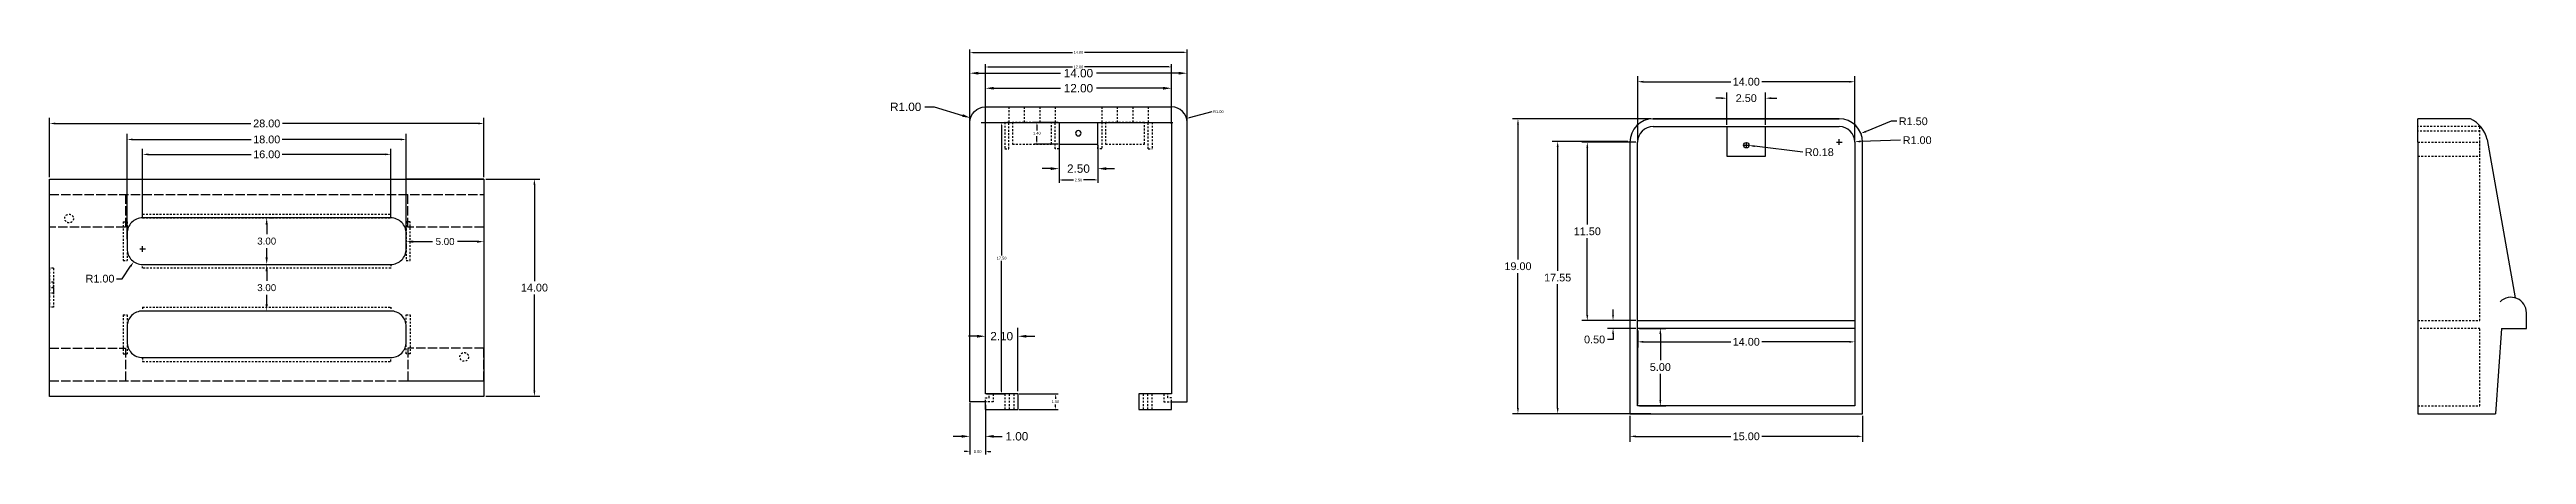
# Model space of a CAD drawing. Header units: centimetres. Extents: x 10 to 640, y 5 to 41.
# Drawn here: x 10 to 169.7, y 6.2 to 32.3 of the extents above; entities that cross this region are included whole.
import ezdxf

# ---------------------------------------------------------------- set-up
doc = ezdxf.new("R2010")
doc.units = ezdxf.units.CM
doc.header["$MEASUREMENT"] = 0
doc.linetypes.add('ACAD_ISO02W100', pattern=[15, 12, -3])
for name, color, linetype in [('CapacFrontala', 102, 'Continuous'), ('CapacLateral', 50, 'Continuous'), ('LiniiAjutatoare', 212, 'Continuous'), ('MarimiSuprafata', 130, 'Continuous'), ('VedereDeSusCarcasa', 240, 'Continuous'), ('VedereLateralaCarcasa', 170, 'Continuous')]:
    doc.layers.add(name, color=color, linetype=linetype)
doc.styles.get("Standard").update_dxf_attribs({"font": 'arial.ttf'})
doc.dimstyles.new('Annotative', dxfattribs={"dimscale": 2, "dimtxt": 0.18, "dimasz": 0.18, "dimexe": 0.18, "dimexo": 0.0625, "dimgap": 0.09, "dimtad": 0, "dimtih": 1, "dimtoh": 1, "dimzin": 0, "dimdsep": 46, "dimtxsty": 'Standard', "dimcen": 0.09, "dimadec": 0, "dimazin": 0, "dimtfac": 1, "dimtofl": 0, "dimtmove": 0, "dimatfit": 3, "dimfxl": 1, "dimtolj": 1, "dimtzin": 0, "dimarcsym": 0})
doc.dimstyles.get("Standard").update_dxf_attribs({"dimscale": 2, "dimtxt": 0.25, "dimasz": 0.18, "dimexe": 0.18, "dimexo": 0.0625, "dimgap": 0.09, "dimtad": 0, "dimtih": 1, "dimtoh": 1, "dimzin": 0, "dimdsep": 46, "dimtxsty": 'Standard', "dimcen": 0.09, "dimadec": 0, "dimazin": 0, "dimtfac": 1, "dimtofl": 0, "dimtmove": 0, "dimatfit": 3, "dimfxl": 1, "dimtolj": 1, "dimtzin": 0, "dimarcsym": 0})

msp = doc.modelspace()

# ---------------------------------------------------------------- blocks, each defined once
blk = doc.blocks.new('*D4')
at = {"layer": 'Defpoints', "color": 0, "linetype": 'ByBlock', "ltscale": 0.01, "transparency": 16777216}
for p in [(37.97, 27.51), (9.97, 23.93), (37.97, 23.93)]:
    blk.add_point(p, dxfattribs=at)
at = {"layer": 'MarimiSuprafata', "color": 0, "linetype": 'ByBlock', "lineweight": -2, "ltscale": 0.01, "transparency": 16777216}
for p, q in [((9.97, 24.05), (9.97, 27.87)), ((10.33, 27.51), (22.94, 27.51)), ((37.61, 27.51), (24.99, 27.51)), ((37.97, 24.05), (37.97, 27.87))]:
    blk.add_line(p, q, dxfattribs=at)
at = {"layer": 'MarimiSuprafata', "color": 0, "linetype": 'ByBlock', "ltscale": 0.01, "transparency": 16777216}
for points in [[(10.33, 27.57), (10.33, 27.45), (9.97, 27.51)], [(37.61, 27.57), (37.61, 27.45), (37.97, 27.51)]]:
    blk.add_solid(points, dxfattribs=at)
at = {"layer": 'MarimiSuprafata', "color": 0, "linetype": 'ByBlock', "ltscale": 0.01, "transparency": 16777216, "insert": (23.97, 27.51), "char_height": 0.5, "attachment_point": 5}
blk.add_mtext('\\A1;28.00', dxfattribs=at)
blk = doc.blocks.new('*D5')
at = {"layer": 'Defpoints', "color": 0, "linetype": 'ByBlock', "ltscale": 0.01, "transparency": 16777216}
for p in [(32.97, 26.48), (14.97, 19.93), (32.97, 19.93)]:
    blk.add_point(p, dxfattribs=at)
at = {"layer": 'MarimiSuprafata', "color": 0, "linetype": 'ByBlock', "lineweight": -2, "ltscale": 0.01, "transparency": 16777216}
for p, q in [((14.97, 20.05), (14.97, 26.84)), ((15.33, 26.48), (22.97, 26.48)), ((32.61, 26.48), (24.97, 26.48)), ((32.97, 20.05), (32.97, 26.84))]:
    blk.add_line(p, q, dxfattribs=at)
at = {"layer": 'MarimiSuprafata', "color": 0, "linetype": 'ByBlock', "ltscale": 0.01, "transparency": 16777216}
for points in [[(15.33, 26.54), (15.33, 26.42), (14.97, 26.48)], [(32.61, 26.54), (32.61, 26.42), (32.97, 26.48)]]:
    blk.add_solid(points, dxfattribs=at)
at = {"layer": 'MarimiSuprafata', "color": 0, "linetype": 'ByBlock', "ltscale": 0.01, "transparency": 16777216, "insert": (23.97, 26.48), "char_height": 0.5, "attachment_point": 5}
blk.add_mtext('\\A1;18.00', dxfattribs=at)
blk = doc.blocks.new('*D6')
at = {"layer": 'Defpoints', "color": 0, "linetype": 'ByBlock', "ltscale": 0.01, "transparency": 16777216}
for p in [(31.97, 25.52), (15.97, 21.43), (31.97, 21.43)]:
    blk.add_point(p, dxfattribs=at)
at = {"layer": 'MarimiSuprafata', "color": 0, "linetype": 'ByBlock', "lineweight": -2, "ltscale": 0.01, "transparency": 16777216}
for p, q in [((15.97, 21.55), (15.97, 25.88)), ((31.97, 21.55), (31.97, 25.88)), ((16.33, 25.52), (22.97, 25.52)), ((31.61, 25.52), (24.97, 25.52))]:
    blk.add_line(p, q, dxfattribs=at)
at = {"layer": 'MarimiSuprafata', "color": 0, "linetype": 'ByBlock', "ltscale": 0.01, "transparency": 16777216}
for points in [[(16.33, 25.58), (16.33, 25.46), (15.97, 25.52)], [(31.61, 25.58), (31.61, 25.46), (31.97, 25.52)]]:
    blk.add_solid(points, dxfattribs=at)
at = {"layer": 'MarimiSuprafata', "color": 0, "linetype": 'ByBlock', "ltscale": 0.01, "transparency": 16777216, "insert": (23.97, 25.52), "char_height": 0.5, "attachment_point": 5}
blk.add_mtext('\\A1;16.00', dxfattribs=at)
blk = doc.blocks.new('*D7')
at = {"layer": 'Defpoints', "color": 0, "linetype": 'ByBlock', "ltscale": 0.01, "transparency": 16777216}
for p in [(37.97, 23.93), (37.97, 9.93), (41.23, 9.93)]:
    blk.add_point(p, dxfattribs=at)
at = {"layer": 'MarimiSuprafata', "color": 0, "linetype": 'ByBlock', "lineweight": -2, "ltscale": 0.01, "transparency": 16777216}
for p, q in [((38.09, 23.93), (41.59, 23.93)), ((41.23, 23.57), (41.23, 17.36)), ((41.23, 10.29), (41.23, 16.49)), ((38.09, 9.93), (41.59, 9.93))]:
    blk.add_line(p, q, dxfattribs=at)
at = {"layer": 'MarimiSuprafata', "color": 0, "linetype": 'ByBlock', "ltscale": 0.01, "transparency": 16777216}
for points in [[(41.17, 23.57), (41.29, 23.57), (41.23, 23.93)], [(41.17, 10.29), (41.29, 10.29), (41.23, 9.93)]]:
    blk.add_solid(points, dxfattribs=at)
at = {"layer": 'MarimiSuprafata', "color": 0, "linetype": 'ByBlock', "ltscale": 0.01, "transparency": 16777216, "insert": (41.23, 16.93), "char_height": 0.5, "attachment_point": 5}
blk.add_mtext('\\A1;14.00', dxfattribs=at)
blk = doc.blocks.new('*D8')
at = {"layer": 'Defpoints', "color": 0, "linetype": 'ByBlock', "ltscale": 0.01, "transparency": 16777216}
for p in [(15.97, 19.43), (15.4, 18.6)]:
    blk.add_point(p, dxfattribs=at)
at = {"layer": 'MarimiSuprafata', "color": 0, "linetype": 'ByBlock', "lineweight": -2, "ltscale": 0.01, "transparency": 16777216}
for p, q in [((15.79, 19.43), (16.15, 19.43)), ((15.97, 19.25), (15.97, 19.61)), ((14.65, 17.51), (15.19, 18.31)), ((14.29, 17.51), (14.65, 17.51))]:
    blk.add_line(p, q, dxfattribs=at)
at = {"layer": 'MarimiSuprafata', "color": 0, "linetype": 'ByBlock', "ltscale": 0.01, "transparency": 16777216}
blk.add_solid([(15.14, 18.34), (15.24, 18.27), (15.4, 18.6)], dxfattribs=at)
at = {"layer": 'MarimiSuprafata', "color": 0, "linetype": 'ByBlock', "ltscale": 0.01, "transparency": 16777216, "insert": (13.22, 17.51), "char_height": 0.5, "attachment_point": 5}
blk.add_mtext('\\A1;R1.00', dxfattribs=at)
blk = doc.blocks.new('*D23')
at = {"layer": 'Defpoints', "color": 0, "linetype": 'ByBlock', "ltscale": 0.01, "transparency": 16777216}
for p in [(23.97, 21.43), (23.97, 18.43), (23.97, 18.43)]:
    blk.add_point(p, dxfattribs=at)
at = {"layer": 'MarimiSuprafata', "color": 0, "linetype": 'ByBlock', "lineweight": -2, "ltscale": 0.01, "transparency": 16777216}
for p, q in [((23.97, 20.98), (23.97, 20.38)), ((24.12, 21.43), (24.42, 21.43)), ((23.97, 18.88), (23.97, 19.47)), ((24.12, 18.43), (24.42, 18.43))]:
    blk.add_line(p, q, dxfattribs=at)
at = {"layer": 'MarimiSuprafata', "color": 0, "linetype": 'ByBlock', "ltscale": 0.01, "transparency": 16777216}
for points in [[(23.89, 20.98), (24.04, 20.98), (23.97, 21.43)], [(23.89, 18.88), (24.04, 18.88), (23.97, 18.43)]]:
    blk.add_solid(points, dxfattribs=at)
at = {"layer": 'MarimiSuprafata', "color": 0, "linetype": 'ByBlock', "ltscale": 0.01, "transparency": 16777216, "insert": (23.97, 19.93), "char_height": 0.45, "attachment_point": 5}
blk.add_mtext('\\A1;3.00', dxfattribs=at)
blk = doc.blocks.new('*D24')
at = {"layer": 'Defpoints', "color": 0, "linetype": 'ByBlock', "ltscale": 0.01, "transparency": 16777216}
for p in [(23.97, 18.43), (23.97, 15.43), (23.97, 15.43)]:
    blk.add_point(p, dxfattribs=at)
at = {"layer": 'MarimiSuprafata', "color": 0, "linetype": 'ByBlock', "lineweight": -2, "ltscale": 0.01, "transparency": 16777216}
for p, q in [((23.97, 17.98), (23.97, 17.38)), ((24.12, 18.43), (24.42, 18.43)), ((23.97, 15.88), (23.97, 16.47)), ((24.12, 15.43), (24.42, 15.43))]:
    blk.add_line(p, q, dxfattribs=at)
at = {"layer": 'MarimiSuprafata', "color": 0, "linetype": 'ByBlock', "ltscale": 0.01, "transparency": 16777216}
for points in [[(23.89, 17.98), (24.04, 17.98), (23.97, 18.43)], [(23.89, 15.88), (24.04, 15.88), (23.97, 15.43)]]:
    blk.add_solid(points, dxfattribs=at)
at = {"layer": 'MarimiSuprafata', "color": 0, "linetype": 'ByBlock', "ltscale": 0.01, "transparency": 16777216, "insert": (23.97, 16.93), "char_height": 0.45, "attachment_point": 5}
blk.add_mtext('\\A1;3.00', dxfattribs=at)
blk = doc.blocks.new('*D25')
at = {"layer": 'Defpoints', "color": 0, "linetype": 'ByBlock', "ltscale": 0.01, "transparency": 16777216}
for p in [(32.97, 19.93), (37.97, 19.93), (37.97, 19.9)]:
    blk.add_point(p, dxfattribs=at)
at = {"layer": 'MarimiSuprafata', "color": 0, "linetype": 'ByBlock', "lineweight": -2, "ltscale": 0.01, "transparency": 16777216}
for p, q in [((32.97, 19.77), (32.97, 19.45)), ((33.42, 19.9), (34.66, 19.9)), ((37.52, 19.9), (36.27, 19.9)), ((37.97, 19.77), (37.97, 19.45))]:
    blk.add_line(p, q, dxfattribs=at)
at = {"layer": 'MarimiSuprafata', "color": 0, "linetype": 'ByBlock', "ltscale": 0.01, "transparency": 16777216}
for points in [[(33.42, 19.97), (33.42, 19.82), (32.97, 19.9)], [(37.52, 19.97), (37.52, 19.82), (37.97, 19.9)]]:
    blk.add_solid(points, dxfattribs=at)
at = {"layer": 'MarimiSuprafata', "color": 0, "linetype": 'ByBlock', "ltscale": 0.01, "transparency": 16777216, "insert": (35.47, 19.9), "char_height": 0.45, "attachment_point": 5}
blk.add_mtext('\\A1;5.00', dxfattribs=at)
blk = doc.blocks.new('*D26')
at = {"layer": 'Defpoints', "color": 0, "linetype": 'ByBlock', "ltscale": 0.01, "transparency": 16777216}
for p in [(82.31, 29.78), (70.31, 27.58), (82.31, 27.58)]:
    blk.add_point(p, dxfattribs=at)
at = {"layer": 'MarimiSuprafata', "color": 0, "linetype": 'ByBlock', "lineweight": -2, "ltscale": 0.01, "transparency": 16777216}
for p, q in [((70.31, 27.77), (70.31, 30.32)), ((70.85, 29.78), (75.16, 29.78)), ((81.77, 29.78), (77.47, 29.78)), ((82.31, 27.77), (82.31, 30.32))]:
    blk.add_line(p, q, dxfattribs=at)
at = {"layer": 'MarimiSuprafata', "color": 0, "linetype": 'ByBlock', "ltscale": 0.01, "transparency": 16777216}
for points in [[(70.85, 29.87), (70.85, 29.69), (70.31, 29.78)], [(81.77, 29.87), (81.77, 29.69), (82.31, 29.78)]]:
    blk.add_solid(points, dxfattribs=at)
at = {"layer": 'MarimiSuprafata', "color": 0, "linetype": 'ByBlock', "ltscale": 0.01, "transparency": 16777216, "insert": (76.31, 29.78), "char_height": 0.54, "attachment_point": 5}
blk.add_mtext('\\A1;12.00', dxfattribs=at)
blk = doc.blocks.new('*D27')
at = {"layer": 'Defpoints', "color": 0, "linetype": 'ByBlock', "ltscale": 0.01, "transparency": 16777216}
for p in [(83.31, 30.75), (69.31, 27.58), (83.31, 27.58)]:
    blk.add_point(p, dxfattribs=at)
at = {"layer": 'MarimiSuprafata', "color": 0, "linetype": 'ByBlock', "lineweight": -2, "ltscale": 0.01, "transparency": 16777216}
for p, q in [((69.31, 27.77), (69.31, 31.29)), ((69.85, 30.75), (75.16, 30.75)), ((82.77, 30.75), (77.47, 30.75)), ((83.31, 27.77), (83.31, 31.29))]:
    blk.add_line(p, q, dxfattribs=at)
at = {"layer": 'MarimiSuprafata', "color": 0, "linetype": 'ByBlock', "ltscale": 0.01, "transparency": 16777216}
for points in [[(69.85, 30.84), (69.85, 30.66), (69.31, 30.75)], [(82.77, 30.84), (82.77, 30.66), (83.31, 30.75)]]:
    blk.add_solid(points, dxfattribs=at)
at = {"layer": 'MarimiSuprafata', "color": 0, "linetype": 'ByBlock', "ltscale": 0.01, "transparency": 16777216, "insert": (76.31, 30.75), "char_height": 0.54, "attachment_point": 5}
blk.add_mtext('\\A1;14.00', dxfattribs=at)
blk = doc.blocks.new('*D28')
at = {"layer": 'Defpoints', "color": 0, "linetype": 'ByBlock', "ltscale": 0.01, "transparency": 16777216}
for p in [(75.06, 26.18), (77.56, 26.18), (77.56, 24.6)]:
    blk.add_point(p, dxfattribs=at)
at = {"layer": 'MarimiSuprafata', "color": 0, "linetype": 'ByBlock', "lineweight": -2, "ltscale": 0.01, "transparency": 16777216}
for p, q in [((75.06, 25.99), (75.06, 24.06)), ((77.56, 25.99), (77.56, 24.06)), ((74.52, 24.6), (73.98, 24.6)), ((78.1, 24.6), (78.64, 24.6))]:
    blk.add_line(p, q, dxfattribs=at)
at = {"layer": 'MarimiSuprafata', "color": 0, "linetype": 'ByBlock', "ltscale": 0.01, "transparency": 16777216}
for points in [[(74.52, 24.69), (74.52, 24.51), (75.06, 24.6)], [(78.1, 24.69), (78.1, 24.51), (77.56, 24.6)]]:
    blk.add_solid(points, dxfattribs=at)
at = {"layer": 'MarimiSuprafata', "color": 0, "linetype": 'ByBlock', "ltscale": 0.01, "transparency": 16777216, "insert": (76.31, 24.6), "char_height": 0.54, "attachment_point": 5}
blk.add_mtext('\\A1;2.50', dxfattribs=at)
blk = doc.blocks.new('*D30')
at = {"layer": 'Defpoints', "color": 0, "linetype": 'ByBlock', "ltscale": 0.01, "transparency": 16777216}
for p in [(72.41, 13.8), (70.31, 10.08), (72.41, 10.08)]:
    blk.add_point(p, dxfattribs=at)
at = {"layer": 'MarimiSuprafata', "color": 0, "linetype": 'ByBlock', "lineweight": -2, "ltscale": 0.01, "transparency": 16777216}
for p, q in [((69.77, 13.8), (69.23, 13.8)), ((70.31, 10.27), (70.31, 14.34)), ((72.41, 10.27), (72.41, 14.34)), ((72.95, 13.8), (73.49, 13.8))]:
    blk.add_line(p, q, dxfattribs=at)
at = {"layer": 'MarimiSuprafata', "color": 0, "linetype": 'ByBlock', "ltscale": 0.01, "transparency": 16777216}
for points in [[(69.77, 13.89), (69.77, 13.71), (70.31, 13.8)], [(72.95, 13.89), (72.95, 13.71), (72.41, 13.8)]]:
    blk.add_solid(points, dxfattribs=at)
at = {"layer": 'MarimiSuprafata', "color": 0, "linetype": 'ByBlock', "ltscale": 0.01, "transparency": 16777216, "insert": (71.36, 13.8), "char_height": 0.54, "attachment_point": 5}
blk.add_mtext('\\A1;2.10', dxfattribs=at)
blk = doc.blocks.new('*D31')
at = {"layer": 'Defpoints', "color": 0, "linetype": 'ByBlock', "ltscale": 0.01, "transparency": 16777216}
for p in [(69.36, 27.87), (70.31, 27.58)]:
    blk.add_point(p, dxfattribs=at)
at = {"layer": 'MarimiSuprafata', "color": 0, "linetype": 'ByBlock', "lineweight": -2, "ltscale": 0.01, "transparency": 16777216}
for p, q in [((66.4, 28.58), (67, 28.58)), ((67, 28.58), (68.84, 28.03)), ((70.04, 27.58), (70.58, 27.58)), ((70.31, 27.31), (70.31, 27.85))]:
    blk.add_line(p, q, dxfattribs=at)
at = {"layer": 'MarimiSuprafata', "color": 0, "linetype": 'ByBlock', "ltscale": 0.01, "transparency": 16777216}
blk.add_solid([(68.86, 28.11), (68.81, 27.94), (69.36, 27.87)], dxfattribs=at)
at = {"layer": 'MarimiSuprafata', "color": 0, "linetype": 'ByBlock', "ltscale": 0.01, "transparency": 16777216, "insert": (65.17, 28.58), "char_height": 0.54, "attachment_point": 5}
blk.add_mtext('\\A1;R1.00', dxfattribs=at)
blk = doc.blocks.new('*D32')
at = {"layer": 'Defpoints', "color": 0, "linetype": 'ByBlock', "ltscale": 0.01, "transparency": 16777216}
for p in [(69.31, 9.58), (70.31, 9.58), (70.31, 7.35)]:
    blk.add_point(p, dxfattribs=at)
at = {"layer": 'MarimiSuprafata', "color": 0, "linetype": 'ByBlock', "lineweight": -2, "ltscale": 0.01, "transparency": 16777216}
for p, q in [((69.31, 9.39), (69.31, 6.81)), ((70.31, 9.39), (70.31, 6.81)), ((68.77, 7.35), (68.23, 7.35)), ((70.85, 7.35), (71.39, 7.35))]:
    blk.add_line(p, q, dxfattribs=at)
at = {"layer": 'MarimiSuprafata', "color": 0, "linetype": 'ByBlock', "ltscale": 0.01, "transparency": 16777216}
for points in [[(68.77, 7.44), (68.77, 7.26), (69.31, 7.35)], [(70.85, 7.44), (70.85, 7.26), (70.31, 7.35)]]:
    blk.add_solid(points, dxfattribs=at)
at = {"layer": 'MarimiSuprafata', "color": 0, "linetype": 'ByBlock', "ltscale": 0.01, "transparency": 16777216, "insert": (72.34, 7.35), "char_height": 0.54, "attachment_point": 5}
blk.add_mtext('\\A1;1.00', dxfattribs=at)
blk = doc.blocks.new('*D34')
at = {"layer": 'Defpoints', "color": 0, "linetype": 'ByBlock', "ltscale": 0.01, "transparency": 16777216}
for p in [(82.31, 31.15), (70.31, 27.58), (82.31, 27.58)]:
    blk.add_point(p, dxfattribs=at)
at = {"layer": 'MarimiSuprafata', "color": 0, "linetype": 'ByBlock', "lineweight": -2, "ltscale": 0.01, "transparency": 16777216}
for p, q in [((70.31, 27.64), (70.31, 31.33)), ((70.49, 31.15), (75.93, 31.15)), ((82.13, 31.15), (76.7, 31.15)), ((82.31, 27.64), (82.31, 31.33))]:
    blk.add_line(p, q, dxfattribs=at)
at = {"layer": 'MarimiSuprafata', "color": 0, "linetype": 'ByBlock', "ltscale": 0.01, "transparency": 16777216}
for points in [[(70.49, 31.18), (70.49, 31.12), (70.31, 31.15)], [(82.13, 31.18), (82.13, 31.12), (82.31, 31.15)]]:
    blk.add_solid(points, dxfattribs=at)
at = {"layer": 'MarimiSuprafata', "color": 0, "linetype": 'ByBlock', "ltscale": 0.01, "transparency": 16777216, "insert": (76.31, 31.15), "char_height": 0.18, "attachment_point": 5}
blk.add_mtext('\\A1;12.00', dxfattribs=at)
blk = doc.blocks.new('*D35')
at = {"layer": 'Defpoints', "color": 0, "linetype": 'ByBlock', "ltscale": 0.01, "transparency": 16777216}
for p in [(83.31, 32.09), (69.31, 27.58), (83.31, 27.58)]:
    blk.add_point(p, dxfattribs=at)
at = {"layer": 'MarimiSuprafata', "color": 0, "linetype": 'ByBlock', "lineweight": -2, "ltscale": 0.01, "transparency": 16777216}
for p, q in [((69.31, 27.64), (69.31, 32.27)), ((69.49, 32.09), (75.93, 32.09)), ((83.13, 32.09), (76.7, 32.09)), ((83.31, 27.64), (83.31, 32.27))]:
    blk.add_line(p, q, dxfattribs=at)
at = {"layer": 'MarimiSuprafata', "color": 0, "linetype": 'ByBlock', "ltscale": 0.01, "transparency": 16777216}
for points in [[(69.49, 32.12), (69.49, 32.06), (69.31, 32.09)], [(83.13, 32.12), (83.13, 32.06), (83.31, 32.09)]]:
    blk.add_solid(points, dxfattribs=at)
at = {"layer": 'MarimiSuprafata', "color": 0, "linetype": 'ByBlock', "ltscale": 0.01, "transparency": 16777216, "insert": (76.31, 32.09), "char_height": 0.18, "attachment_point": 5}
blk.add_mtext('\\A1;14.00', dxfattribs=at)
blk = doc.blocks.new('*D36')
at = {"layer": 'Defpoints', "color": 0, "linetype": 'ByBlock', "ltscale": 0.01, "transparency": 16777216}
for p in [(75.06, 26.18), (77.56, 26.18), (77.56, 23.87)]:
    blk.add_point(p, dxfattribs=at)
at = {"layer": 'MarimiSuprafata', "color": 0, "linetype": 'ByBlock', "lineweight": -2, "ltscale": 0.01, "transparency": 16777216}
for p, q in [((75.06, 26.12), (75.06, 23.69)), ((77.56, 26.12), (77.56, 23.69)), ((75.24, 23.87), (75.99, 23.87)), ((77.38, 23.87), (76.64, 23.87))]:
    blk.add_line(p, q, dxfattribs=at)
at = {"layer": 'MarimiSuprafata', "color": 0, "linetype": 'ByBlock', "ltscale": 0.01, "transparency": 16777216}
for points in [[(75.24, 23.9), (75.24, 23.84), (75.06, 23.87)], [(77.38, 23.9), (77.38, 23.84), (77.56, 23.87)]]:
    blk.add_solid(points, dxfattribs=at)
at = {"layer": 'MarimiSuprafata', "color": 0, "linetype": 'ByBlock', "ltscale": 0.01, "transparency": 16777216, "insert": (76.31, 23.87), "char_height": 0.18, "attachment_point": 5}
blk.add_mtext('\\A1;2.50', dxfattribs=at)
blk = doc.blocks.new('*D39')
at = {"layer": 'Defpoints', "color": 0, "linetype": 'ByBlock', "ltscale": 0.01, "transparency": 16777216}
for p in [(69.31, 9.58), (70.31, 9.33), (70.31, 6.37)]:
    blk.add_point(p, dxfattribs=at)
at = {"layer": 'MarimiSuprafata', "color": 0, "linetype": 'ByBlock', "lineweight": -2, "ltscale": 0.01, "transparency": 16777216}
for p, q in [((69.31, 9.52), (69.31, 6.19)), ((70.31, 9.27), (70.31, 6.19)), ((69.13, 6.37), (68.95, 6.37)), ((70.49, 6.37), (70.67, 6.37))]:
    blk.add_line(p, q, dxfattribs=at)
at = {"layer": 'MarimiSuprafata', "color": 0, "linetype": 'ByBlock', "ltscale": 0.01, "transparency": 16777216}
for points in [[(69.13, 6.4), (69.13, 6.34), (69.31, 6.37)], [(70.49, 6.4), (70.49, 6.34), (70.31, 6.37)]]:
    blk.add_solid(points, dxfattribs=at)
at = {"layer": 'MarimiSuprafata', "color": 0, "linetype": 'ByBlock', "ltscale": 0.01, "transparency": 16777216, "insert": (69.81, 6.37), "char_height": 0.18, "attachment_point": 5}
blk.add_mtext('\\A1;1.00', dxfattribs=at)
blk = doc.blocks.new('*D40')
at = {"layer": 'Defpoints', "color": 0, "linetype": 'ByBlock', "ltscale": 0.01, "transparency": 16777216}
for p in [(75.06, 27.58), (73.63, 26.18), (75.06, 26.18)]:
    blk.add_point(p, dxfattribs=at)
at = {"layer": 'MarimiSuprafata', "color": 0, "linetype": 'ByBlock', "lineweight": -2, "ltscale": 0.01, "transparency": 16777216}
for p, q in [((75, 27.58), (73.45, 27.58)), ((73.63, 27.4), (73.63, 27.06)), ((75, 26.18), (73.45, 26.18)), ((73.63, 26.36), (73.63, 26.7))]:
    blk.add_line(p, q, dxfattribs=at)
at = {"layer": 'MarimiSuprafata', "color": 0, "linetype": 'ByBlock', "ltscale": 0.01, "transparency": 16777216}
for points in [[(73.6, 27.4), (73.66, 27.4), (73.63, 27.58)], [(73.6, 26.36), (73.66, 26.36), (73.63, 26.18)]]:
    blk.add_solid(points, dxfattribs=at)
at = {"layer": 'MarimiSuprafata', "color": 0, "linetype": 'ByBlock', "ltscale": 0.01, "transparency": 16777216, "insert": (73.63, 26.88), "char_height": 0.18, "attachment_point": 5}
blk.add_mtext('\\A1;1.40', dxfattribs=at)
blk = doc.blocks.new('*D41')
at = {"layer": 'Defpoints', "color": 0, "linetype": 'ByBlock', "ltscale": 0.01, "transparency": 16777216}
for p in [(82.31, 27.58), (83.28, 27.84)]:
    blk.add_point(p, dxfattribs=at)
at = {"layer": 'MarimiSuprafata', "color": 0, "linetype": 'ByBlock', "lineweight": -2, "ltscale": 0.01, "transparency": 16777216}
for p, q in [((82.22, 27.58), (82.4, 27.58)), ((82.31, 27.49), (82.31, 27.67)), ((84.92, 28.27), (83.45, 27.88))]:
    blk.add_line(p, q, dxfattribs=at)
at = {"layer": 'MarimiSuprafata', "color": 0, "linetype": 'ByBlock', "ltscale": 0.01, "transparency": 16777216}
blk.add_solid([(83.45, 27.91), (83.46, 27.85), (83.28, 27.84)], dxfattribs=at)
at = {"layer": 'MarimiSuprafata', "color": 0, "linetype": 'ByBlock', "ltscale": 0.01, "transparency": 16777216, "insert": (85.33, 28.27), "char_height": 0.18, "attachment_point": 5}
blk.add_mtext('\\A1;R1.00', dxfattribs=at)
blk = doc.blocks.new('*D42')
at = {"layer": 'Defpoints', "color": 0, "linetype": 'ByBlock', "ltscale": 0.01, "transparency": 16777216}
for p in [(70.31, 27.58), (70.31, 10.08), (71.35, 10.08)]:
    blk.add_point(p, dxfattribs=at)
at = {"layer": 'MarimiSuprafata', "color": 0, "linetype": 'ByBlock', "lineweight": -2, "ltscale": 0.01, "transparency": 16777216}
for p, q in [((70.38, 27.58), (71.53, 27.58)), ((71.35, 27.4), (71.35, 19.01)), ((71.35, 10.26), (71.35, 18.65)), ((70.38, 10.08), (71.53, 10.08))]:
    blk.add_line(p, q, dxfattribs=at)
at = {"layer": 'MarimiSuprafata', "color": 0, "linetype": 'ByBlock', "ltscale": 0.01, "transparency": 16777216}
for points in [[(71.32, 27.4), (71.38, 27.4), (71.35, 27.58)], [(71.32, 10.26), (71.38, 10.26), (71.35, 10.08)]]:
    blk.add_solid(points, dxfattribs=at)
at = {"layer": 'MarimiSuprafata', "color": 0, "linetype": 'ByBlock', "ltscale": 0.01, "transparency": 16777216, "insert": (71.35, 18.83), "char_height": 0.18, "attachment_point": 5}
blk.add_mtext('\\A1;17.50', dxfattribs=at)
blk = doc.blocks.new('*D43')
at = {"layer": 'Defpoints', "color": 0, "linetype": 'ByBlock', "ltscale": 0.01, "transparency": 16777216}
for p in [(72.41, 10.08), (72.41, 9.08), (74.82, 9.08)]:
    blk.add_point(p, dxfattribs=at)
at = {"layer": 'MarimiSuprafata', "color": 0, "linetype": 'ByBlock', "lineweight": -2, "ltscale": 0.01, "transparency": 16777216}
for p, q in [((72.48, 10.08), (75, 10.08)), ((74.82, 9.9), (74.82, 9.76)), ((72.48, 9.08), (75, 9.08)), ((74.82, 9.26), (74.82, 9.4))]:
    blk.add_line(p, q, dxfattribs=at)
at = {"layer": 'MarimiSuprafata', "color": 0, "linetype": 'ByBlock', "ltscale": 0.01, "transparency": 16777216}
for points in [[(74.79, 9.9), (74.85, 9.9), (74.82, 10.08)], [(74.79, 9.26), (74.85, 9.26), (74.82, 9.08)]]:
    blk.add_solid(points, dxfattribs=at)
at = {"layer": 'MarimiSuprafata', "color": 0, "linetype": 'ByBlock', "ltscale": 0.01, "transparency": 16777216, "insert": (74.82, 9.58), "char_height": 0.18, "attachment_point": 5}
blk.add_mtext('\\A1;1.00', dxfattribs=at)
blk = doc.blocks.new('*D55')
at = {"layer": 'Defpoints', "color": 0, "linetype": 'ByBlock', "ltscale": 0.01, "transparency": 16777216}
for p in [(113.34, 27.81, 7), (104.65, 8.81), (113.34, 8.81, 7)]:
    blk.add_point(p, dxfattribs=at)
at = {"layer": 'MarimiSuprafata', "color": 0, "linetype": 'ByBlock', "lineweight": -2, "ltscale": 0.01, "transparency": 16777216}
for p, q in [((113.22, 27.81), (104.29, 27.81)), ((104.65, 27.45), (104.65, 18.75)), ((104.65, 9.17), (104.65, 17.87)), ((113.22, 8.81), (104.29, 8.81))]:
    blk.add_line(p, q, dxfattribs=at)
at = {"layer": 'MarimiSuprafata', "color": 0, "linetype": 'ByBlock', "ltscale": 0.01, "transparency": 16777216}
for points in [[(104.59, 27.45), (104.71, 27.45), (104.65, 27.81)], [(104.59, 9.17), (104.71, 9.17), (104.65, 8.81)]]:
    blk.add_solid(points, dxfattribs=at)
at = {"layer": 'MarimiSuprafata', "color": 0, "linetype": 'ByBlock', "ltscale": 0.01, "transparency": 16777216, "insert": (104.65, 18.31), "char_height": 0.5, "attachment_point": 5}
blk.add_mtext('\\A1;19.00', dxfattribs=at)
blk = doc.blocks.new('*D56')
at = {"layer": 'Defpoints', "color": 0, "linetype": 'ByBlock', "ltscale": 0.01, "transparency": 16777216}
for p in [(111.87, 26.36, 7), (107.21, 8.81), (111.87, 8.81, 7)]:
    blk.add_point(p, dxfattribs=at)
at = {"layer": 'MarimiSuprafata', "color": 0, "linetype": 'ByBlock', "lineweight": -2, "ltscale": 0.01, "transparency": 16777216}
for p, q in [((111.74, 26.36), (106.85, 26.36)), ((107.21, 26), (107.21, 18.02)), ((107.21, 9.17), (107.21, 17.15)), ((111.74, 8.81), (106.85, 8.81))]:
    blk.add_line(p, q, dxfattribs=at)
at = {"layer": 'MarimiSuprafata', "color": 0, "linetype": 'ByBlock', "ltscale": 0.01, "transparency": 16777216}
for points in [[(107.15, 26), (107.27, 26), (107.21, 26.36)], [(107.15, 9.17), (107.27, 9.17), (107.21, 8.81)]]:
    blk.add_solid(points, dxfattribs=at)
at = {"layer": 'MarimiSuprafata', "color": 0, "linetype": 'ByBlock', "ltscale": 0.01, "transparency": 16777216, "insert": (107.21, 17.58), "char_height": 0.5, "attachment_point": 5}
blk.add_mtext('\\A1;17.55', dxfattribs=at)
blk = doc.blocks.new('*D57')
at = {"layer": 'Defpoints', "color": 0, "linetype": 'ByBlock', "ltscale": 0.01, "transparency": 16777216}
for p in [(112.37, 14.81, 7), (110.78, 14.31), (112.37, 14.31, 7)]:
    blk.add_point(p, dxfattribs=at)
at = {"layer": 'MarimiSuprafata', "color": 0, "linetype": 'ByBlock', "lineweight": -2, "ltscale": 0.01, "transparency": 16777216}
for p, q in [((112.24, 14.81), (110.42, 14.81)), ((110.78, 15.17), (110.78, 15.53)), ((112.24, 14.31), (110.42, 14.31)), ((110.78, 13.59), (110.42, 13.59)), ((110.78, 13.95), (110.78, 13.59))]:
    blk.add_line(p, q, dxfattribs=at)
at = {"layer": 'MarimiSuprafata', "color": 0, "linetype": 'ByBlock', "ltscale": 0.01, "transparency": 16777216}
for points in [[(110.72, 15.17), (110.84, 15.17), (110.78, 14.81)], [(110.72, 13.95), (110.84, 13.95), (110.78, 14.31)]]:
    blk.add_solid(points, dxfattribs=at)
at = {"layer": 'MarimiSuprafata', "color": 0, "linetype": 'ByBlock', "ltscale": 0.01, "transparency": 16777216, "insert": (109.59, 13.59), "char_height": 0.5, "attachment_point": 5}
blk.add_mtext('\\A1;0.50', dxfattribs=at)
blk = doc.blocks.new('*D58')
at = {"layer": 'Defpoints', "color": 0, "linetype": 'ByBlock', "ltscale": 0.01, "transparency": 16777216}
for p in [(111.87, 8.81, 7), (126.87, 8.81, 7), (126.87, 7.35)]:
    blk.add_point(p, dxfattribs=at)
at = {"layer": 'MarimiSuprafata', "color": 0, "linetype": 'ByBlock', "lineweight": -2, "ltscale": 0.01, "transparency": 16777216}
for p, q in [((111.87, 8.68), (111.87, 6.99)), ((126.87, 8.68), (126.87, 6.99)), ((112.23, 7.35), (118.37, 7.35)), ((126.51, 7.35), (120.37, 7.35))]:
    blk.add_line(p, q, dxfattribs=at)
at = {"layer": 'MarimiSuprafata', "color": 0, "linetype": 'ByBlock', "ltscale": 0.01, "transparency": 16777216}
for points in [[(112.23, 7.41), (112.23, 7.29), (111.87, 7.35)], [(126.51, 7.41), (126.51, 7.29), (126.87, 7.35)]]:
    blk.add_solid(points, dxfattribs=at)
at = {"layer": 'MarimiSuprafata', "color": 0, "linetype": 'ByBlock', "ltscale": 0.01, "transparency": 16777216, "insert": (119.37, 7.35), "char_height": 0.5, "attachment_point": 5}
blk.add_mtext('\\A1;15.00', dxfattribs=at)
blk = doc.blocks.new('*D59')
at = {"layer": 'Defpoints', "color": 0, "linetype": 'ByBlock', "ltscale": 0.01, "transparency": 16777216}
for p in [(112.37, 14.31, 7), (112.37, 9.31, 7), (113.83, 9.31)]:
    blk.add_point(p, dxfattribs=at)
at = {"layer": 'MarimiSuprafata', "color": 0, "linetype": 'ByBlock', "lineweight": -2, "ltscale": 0.01, "transparency": 16777216}
for p, q in [((112.49, 14.31), (114.19, 14.31)), ((113.83, 13.95), (113.83, 12.25)), ((113.83, 9.67), (113.83, 11.37)), ((112.49, 9.31), (114.19, 9.31))]:
    blk.add_line(p, q, dxfattribs=at)
at = {"layer": 'MarimiSuprafata', "color": 0, "linetype": 'ByBlock', "ltscale": 0.01, "transparency": 16777216}
for points in [[(113.77, 13.95), (113.89, 13.95), (113.83, 14.31)], [(113.77, 9.67), (113.89, 9.67), (113.83, 9.31)]]:
    blk.add_solid(points, dxfattribs=at)
at = {"layer": 'MarimiSuprafata', "color": 0, "linetype": 'ByBlock', "ltscale": 0.01, "transparency": 16777216, "insert": (113.83, 11.81), "char_height": 0.5, "attachment_point": 5}
blk.add_mtext('\\A1;5.00', dxfattribs=at)
blk = doc.blocks.new('*D60')
at = {"layer": 'Defpoints', "color": 0, "linetype": 'ByBlock', "ltscale": 0.01, "transparency": 16777216}
for p in [(112.37, 13.44), (126.37, 14.31, 7), (112.37, 9.31, 7)]:
    blk.add_point(p, dxfattribs=at)
at = {"layer": 'MarimiSuprafata', "color": 0, "linetype": 'ByBlock', "lineweight": -2, "ltscale": 0.01, "transparency": 16777216}
for p, q in [((112.37, 9.43), (112.37, 13.8)), ((112.73, 13.44), (118.37, 13.44)), ((126.01, 13.44), (120.37, 13.44)), ((126.37, 14.18), (126.37, 13.08))]:
    blk.add_line(p, q, dxfattribs=at)
at = {"layer": 'MarimiSuprafata', "color": 0, "linetype": 'ByBlock', "ltscale": 0.01, "transparency": 16777216}
for points in [[(112.73, 13.5), (112.73, 13.38), (112.37, 13.44)], [(126.01, 13.5), (126.01, 13.38), (126.37, 13.44)]]:
    blk.add_solid(points, dxfattribs=at)
at = {"layer": 'MarimiSuprafata', "color": 0, "linetype": 'ByBlock', "ltscale": 0.01, "transparency": 16777216, "insert": (119.37, 13.44), "char_height": 0.5, "attachment_point": 5}
blk.add_mtext('\\A1;14.00', dxfattribs=at)
blk = doc.blocks.new('*D61')
at = {"layer": 'Defpoints', "color": 0, "linetype": 'ByBlock', "ltscale": 0.01, "transparency": 16777216}
for p in [(112.37, 14.31, 7), (126.37, 14.31, 7), (126.37, 13.44)]:
    blk.add_point(p, dxfattribs=at)
at = {"layer": 'MarimiSuprafata', "color": 0, "linetype": 'ByBlock', "lineweight": -2, "ltscale": 0.01, "transparency": 16777216}
for p, q in [((112.37, 14.18), (112.37, 13.08)), ((112.73, 13.44), (118.37, 13.44)), ((126.01, 13.44), (120.37, 13.44)), ((126.37, 14.18), (126.37, 13.08))]:
    blk.add_line(p, q, dxfattribs=at)
at = {"layer": 'MarimiSuprafata', "color": 0, "linetype": 'ByBlock', "ltscale": 0.01, "transparency": 16777216}
for points in [[(112.73, 13.5), (112.73, 13.38), (112.37, 13.44)], [(126.01, 13.5), (126.01, 13.38), (126.37, 13.44)]]:
    blk.add_solid(points, dxfattribs=at)
at = {"layer": 'MarimiSuprafata', "color": 0, "linetype": 'ByBlock', "ltscale": 0.01, "transparency": 16777216, "insert": (119.37, 13.44), "char_height": 0.5, "attachment_point": 5}
blk.add_mtext('\\A1;14.00', dxfattribs=at)
blk = doc.blocks.new('*D62')
at = {"layer": 'Defpoints', "color": 0, "linetype": 'ByBlock', "ltscale": 0.01, "transparency": 16777216}
for p in [(109.12, 26.31), (112.37, 26.31, 7), (112.37, 14.81, 7)]:
    blk.add_point(p, dxfattribs=at)
at = {"layer": 'MarimiSuprafata', "color": 0, "linetype": 'ByBlock', "lineweight": -2, "ltscale": 0.01, "transparency": 16777216}
for p, q in [((112.24, 26.31), (108.76, 26.31)), ((109.12, 25.95), (109.12, 21)), ((109.12, 15.17), (109.12, 20.12)), ((112.24, 14.81), (108.76, 14.81))]:
    blk.add_line(p, q, dxfattribs=at)
at = {"layer": 'MarimiSuprafata', "color": 0, "linetype": 'ByBlock', "ltscale": 0.01, "transparency": 16777216}
for points in [[(109.06, 25.95), (109.18, 25.95), (109.12, 26.31)], [(109.06, 15.17), (109.18, 15.17), (109.12, 14.81)]]:
    blk.add_solid(points, dxfattribs=at)
at = {"layer": 'MarimiSuprafata', "color": 0, "linetype": 'ByBlock', "ltscale": 0.01, "transparency": 16777216, "insert": (109.12, 20.56), "char_height": 0.5, "attachment_point": 5}
blk.add_mtext('\\A1;11.50', dxfattribs=at)
blk = doc.blocks.new('*D63')
at = {"layer": 'Defpoints', "color": 0, "linetype": 'ByBlock', "ltscale": 0.01, "transparency": 16777216}
for p in [(120.62, 29.14), (118.12, 27.31, 7), (120.62, 27.31, 7)]:
    blk.add_point(p, dxfattribs=at)
at = {"layer": 'MarimiSuprafata', "color": 0, "linetype": 'ByBlock', "lineweight": -2, "ltscale": 0.01, "transparency": 16777216}
for p, q in [((117.76, 29.14), (117.4, 29.14)), ((118.12, 27.43), (118.12, 29.5)), ((120.62, 27.43), (120.62, 29.5)), ((120.98, 29.14), (121.34, 29.14))]:
    blk.add_line(p, q, dxfattribs=at)
at = {"layer": 'MarimiSuprafata', "color": 0, "linetype": 'ByBlock', "ltscale": 0.01, "transparency": 16777216}
for points in [[(117.76, 29.2), (117.76, 29.08), (118.12, 29.14)], [(120.98, 29.2), (120.98, 29.08), (120.62, 29.14)]]:
    blk.add_solid(points, dxfattribs=at)
at = {"layer": 'MarimiSuprafata', "color": 0, "linetype": 'ByBlock', "ltscale": 0.01, "transparency": 16777216, "insert": (119.37, 29.14), "char_height": 0.5, "attachment_point": 5}
blk.add_mtext('\\A1;2.50', dxfattribs=at)
blk = doc.blocks.new('*D64')
at = {"layer": 'Defpoints', "color": 0, "linetype": 'ByBlock', "ltscale": 0.01, "transparency": 16777216}
for p in [(126.37, 30.2), (112.37, 26.31, 7), (126.37, 26.31, 7)]:
    blk.add_point(p, dxfattribs=at)
at = {"layer": 'MarimiSuprafata', "color": 0, "linetype": 'ByBlock', "lineweight": -2, "ltscale": 0.01, "transparency": 16777216}
for p, q in [((112.37, 26.43), (112.37, 30.56)), ((126.37, 26.43), (126.37, 30.56)), ((112.73, 30.2), (118.37, 30.2)), ((126.01, 30.2), (120.37, 30.2))]:
    blk.add_line(p, q, dxfattribs=at)
at = {"layer": 'MarimiSuprafata', "color": 0, "linetype": 'ByBlock', "ltscale": 0.01, "transparency": 16777216}
for points in [[(112.73, 30.26), (112.73, 30.14), (112.37, 30.2)], [(126.01, 30.26), (126.01, 30.14), (126.37, 30.2)]]:
    blk.add_solid(points, dxfattribs=at)
at = {"layer": 'MarimiSuprafata', "color": 0, "linetype": 'ByBlock', "ltscale": 0.01, "transparency": 16777216, "insert": (119.37, 30.2), "char_height": 0.5, "attachment_point": 5}
blk.add_mtext('\\A1;14.00', dxfattribs=at)
blk = doc.blocks.new('*D65')
at = {"layer": 'Defpoints', "color": 0, "linetype": 'ByBlock', "ltscale": 0.01, "transparency": 16777216}
for p in [(125.37, 26.31, 7), (126.76, 26.87, 7)]:
    blk.add_point(p, dxfattribs=at)
at = {"layer": 'MarimiSuprafata', "color": 0, "linetype": 'ByBlock', "lineweight": -2, "ltscale": 0.01, "transparency": 16777216}
for p, q in [((128.72, 27.65), (127.1, 27)), ((129.08, 27.65), (128.72, 27.65)), ((125.19, 26.31), (125.55, 26.31)), ((125.37, 26.13), (125.37, 26.49))]:
    blk.add_line(p, q, dxfattribs=at)
at = {"layer": 'MarimiSuprafata', "color": 0, "linetype": 'ByBlock', "ltscale": 0.01, "transparency": 16777216}
blk.add_solid([(127.07, 27.05), (127.12, 26.94), (126.76, 26.87)], dxfattribs=at)
at = {"layer": 'MarimiSuprafata', "color": 0, "linetype": 'ByBlock', "ltscale": 0.01, "transparency": 16777216, "insert": (130.14, 27.65), "char_height": 0.5, "attachment_point": 5}
blk.add_mtext('\\A1;R1.50', dxfattribs=at)
blk = doc.blocks.new('*D66')
at = {"layer": 'Defpoints', "color": 0, "linetype": 'ByBlock', "ltscale": 0.01, "transparency": 16777216}
for p in [(125.37, 26.31, 7), (126.37, 26.34, 7)]:
    blk.add_point(p, dxfattribs=at)
at = {"layer": 'MarimiSuprafata', "color": 0, "linetype": 'ByBlock', "lineweight": -2, "ltscale": 0.01, "transparency": 16777216}
for p, q in [((125.19, 26.31), (125.55, 26.31)), ((125.37, 26.13), (125.37, 26.49)), ((129.32, 26.43), (126.73, 26.35))]:
    blk.add_line(p, q, dxfattribs=at)
at = {"layer": 'MarimiSuprafata', "color": 0, "linetype": 'ByBlock', "ltscale": 0.01, "transparency": 16777216}
blk.add_solid([(126.73, 26.41), (126.73, 26.29), (126.37, 26.34)], dxfattribs=at)
at = {"layer": 'MarimiSuprafata', "color": 0, "linetype": 'ByBlock', "ltscale": 0.01, "transparency": 16777216, "insert": (130.39, 26.43), "char_height": 0.5, "attachment_point": 5}
blk.add_mtext('\\A1;R1.00', dxfattribs=at)
blk = doc.blocks.new('*D67')
at = {"layer": 'Defpoints', "color": 0, "linetype": 'ByBlock', "ltscale": 0.01, "transparency": 16777216}
for p in [(119.38, 26.11, 7), (119.55, 26.09, 7)]:
    blk.add_point(p, dxfattribs=at)
at = {"layer": 'MarimiSuprafata', "color": 0, "linetype": 'ByBlock', "lineweight": -2, "ltscale": 0.01, "transparency": 16777216}
for p, q in [((119.2, 26.11), (119.56, 26.11)), ((119.38, 25.93), (119.38, 26.29)), ((123.01, 25.66), (119.91, 26.04))]:
    blk.add_line(p, q, dxfattribs=at)
at = {"layer": 'MarimiSuprafata', "color": 0, "linetype": 'ByBlock', "ltscale": 0.01, "transparency": 16777216}
blk.add_solid([(119.92, 26.1), (119.9, 25.99), (119.55, 26.09)], dxfattribs=at)
at = {"layer": 'MarimiSuprafata', "color": 0, "linetype": 'ByBlock', "ltscale": 0.01, "transparency": 16777216, "insert": (124.08, 25.66), "char_height": 0.5, "attachment_point": 5}
blk.add_mtext('\\A1;R0.18', dxfattribs=at)

# ---------------------------------------------------------------- dimensions: what is measured, and where the dimension line sits
at = {"layer": 'MarimiSuprafata', "linetype": 'ByBlock', "ltscale": 0.01}
for base, p1, p2, dimstyle, override, picture, middle in [((83.313, 32.093), (69.313, 27.582), (83.313, 27.582), 'Annotative', {"dimscale": 1}, '*D35', (76.313, 32.093)), ((83.313, 30.752), (69.313, 27.582), (83.313, 27.582), 'Annotative', {"dimscale": 3, "dimdec": 2}, '*D27', (76.313, 30.752)), ((82.313, 31.152), (70.313, 27.582), (82.313, 27.582), 'Annotative', {"dimscale": 1}, '*D34', (76.313, 31.152)), ((82.313, 29.775), (70.313, 27.582), (82.313, 27.582), 'Annotative', {"dimscale": 3, "dimdec": 2}, '*D26', (76.313, 29.775)), ((37.966, 27.511), (9.966, 23.927), (37.966, 23.927), 'Standard', {"dimscale": 2}, '*D4', (23.966, 27.511)), ((32.966, 26.483), (14.966, 19.927), (32.966, 19.927), 'Standard', {"dimscale": 2}, '*D5', (23.966, 26.483)), ((31.966, 25.521), (15.966, 21.427), (31.966, 21.427), 'Standard', {"dimscale": 2}, '*D6', (23.966, 25.521)), ((77.563, 24.603), (75.063, 26.182), (77.563, 26.182), 'Annotative', {"dimscale": 3, "dimdec": 2}, '*D28', (76.313, 24.603)), ((77.563, 23.868), (75.063, 26.182), (77.563, 26.182), 'Annotative', {"dimscale": 1}, '*D36', (76.313, 23.868)), ((37.966, 19.898), (32.966, 19.927), (37.966, 19.927), 'Annotative', {"dimscale": 2.5, "dimdec": 2, "dimrnd": 0}, '*D25', (35.466, 19.898)), ((72.413, 13.803), (70.313, 10.082), (72.413, 10.082), 'Annotative', {"dimscale": 3, "dimdec": 2}, '*D30', (71.363, 13.803)), ((112.368, 13.443), (126.368, 14.31, 7), (112.368, 9.31, 7), 'Standard', {"dimtmove": 1}, '*D60', (119.368, 13.443)), ((70.313, 7.351), (69.313, 9.582), (70.313, 9.582), 'Annotative', {"dimscale": 3, "dimdec": 2}, '*D32', (72.338, 7.351)), ((70.313, 6.366), (69.313, 9.582), (70.313, 9.332), 'Annotative', {"dimscale": 1}, '*D39', (69.813, 6.366))]:
    dim = msp.add_linear_dim(base=base, p1=p1, p2=p2, dimstyle=dimstyle, override=override, dxfattribs=at)
    dim.commit()
    dim.dimension.update_dxf_attribs({"geometry": picture, "text_midpoint": middle})
for base, p1, p2, picture, middle in [((126.368, 30.198), (112.368, 26.31, 7), (126.368, 26.31, 7), '*D64', (119.368, 30.198)), ((120.618, 29.136), (118.118, 27.31, 7), (120.618, 27.31, 7), '*D63', (119.368, 29.136)), ((126.368, 13.443), (112.368, 14.31, 7), (126.368, 14.31, 7), '*D61', (119.368, 13.443)), ((126.868, 7.35), (111.869, 8.81, 7), (126.868, 8.81, 7), '*D58', (119.369, 7.35))]:
    dim = msp.add_linear_dim(base=base, p1=p1, p2=p2, dimstyle='Standard', dxfattribs=at)
    dim.commit()
    dim.dimension.update_dxf_attribs({"geometry": picture, "text_midpoint": middle})
for center, mpoint, dimstyle, override, picture, middle in [((70.313, 27.582), (69.355, 27.87), 'Annotative', {"dimscale": 3, "dimdec": 2}, '*D31', (65.172, 28.582)), ((82.313, 27.582), (83.28, 27.836), 'Annotative', {"dimscale": 1}, '*D41', (84.919, 28.267)), ((15.966, 19.427), (15.398, 18.604), 'Standard', {"dimscale": 2}, '*D8', (13.219, 17.515))]:
    dim = msp.add_radius_dim(center=center, mpoint=mpoint, dimstyle=dimstyle, override=override, dxfattribs=at)
    dim.commit()
    dim.dimension.update_dxf_attribs({"geometry": picture, "text_midpoint": middle, "dimtype": 164})
for base, p1, p2, dimstyle, override, picture, middle in [((71.349, 10.082), (70.313, 27.582), (70.313, 10.082), 'Annotative', {"dimscale": 1}, '*D42', (71.349, 18.832)), ((73.629, 26.182), (75.063, 27.582), (75.063, 26.182), 'Annotative', {"dimscale": 1}, '*D40', (73.629, 26.882)), ((41.226, 9.927), (37.966, 23.927), (37.966, 9.927), 'Standard', {"dimscale": 2}, '*D7', (41.226, 16.927)), ((23.966, 18.427), (23.966, 21.427), (23.966, 18.427), 'Annotative', {"dimscale": 2.5, "dimdec": 2, "dimrnd": 0}, '*D23', (23.966, 19.927)), ((23.966, 15.427), (23.966, 18.427), (23.966, 15.427), 'Annotative', {"dimscale": 2.5, "dimdec": 2, "dimrnd": 0}, '*D24', (23.966, 16.927)), ((74.822, 9.082), (72.413, 10.082), (72.413, 9.082), 'Annotative', {"dimscale": 1}, '*D43', (74.822, 9.582))]:
    dim = msp.add_linear_dim(base=base, p1=p1, p2=p2, angle=90, dimstyle=dimstyle, override=override, dxfattribs=at)
    dim.commit()
    dim.dimension.update_dxf_attribs({"geometry": picture, "text_midpoint": middle})
for base, p1, p2, picture, middle in [((104.65, 8.81), (113.344, 27.81, 7), (113.344, 8.81, 7), '*D55', (104.65, 18.31)), ((107.215, 8.81), (111.869, 26.36, 7), (111.869, 8.81, 7), '*D56', (107.215, 17.585)), ((109.117, 26.31), (112.368, 14.81, 7), (112.368, 26.31, 7), '*D62', (109.117, 20.56)), ((110.783, 14.31), (112.368, 14.81, 7), (112.368, 14.31, 7), '*D57', (109.595, 13.59)), ((113.831, 9.31), (112.368, 14.31, 7), (112.368, 9.31, 7), '*D59', (113.831, 11.81))]:
    dim = msp.add_linear_dim(base=base, p1=p1, p2=p2, angle=90, dimstyle='Standard', dxfattribs=at)
    dim.commit()
    dim.dimension.update_dxf_attribs({"geometry": picture, "text_midpoint": middle})
for center, mpoint, picture, middle in [((125.368, 26.31, 7), (126.762, 26.866, 7), '*D65', (130.144, 27.645)), ((119.37847, 26.10999, 7.00026), (119.55217, 26.08871, 7.00026), '*D67', (123.01128, 25.66488)), ((125.368, 26.31, 7), (126.368, 26.342, 7), '*D66', (129.319, 26.435))]:
    dim = msp.add_radius_dim(center=center, mpoint=mpoint, dimstyle='Standard', dxfattribs=at)
    dim.commit()
    dim.dimension.update_dxf_attribs({"geometry": picture, "text_midpoint": middle, "dimtype": 164})

# ---------------------------------------------------------------- linework, layer by layer
at = {"linetype": 'ByBlock', "ltscale": 0.01}
msp.add_line((113.344, 27.81), (125.368, 27.81), dxfattribs=at)
at = {"layer": 'CapacFrontala', "ltscale": 0.01}
for p, q in [((125.368, 27.81), (113.368, 27.81)), ((113.368, 27.31), (125.368, 27.31)), ((118.118, 27.31), (118.118, 25.41)), ((120.618, 25.41), (120.618, 27.31)), ((111.869, 26.36), (111.869, 8.81)), ((112.368, 9.31), (112.368, 26.31)), ((126.368, 26.31), (126.368, 9.31)), ((126.868, 8.81), (126.868, 26.31)), ((118.118, 25.41), (120.618, 25.41)), ((112.368, 14.81), (126.368, 14.81)), ((126.368, 14.31), (112.368, 14.31)), ((111.869, 8.81), (126.868, 8.81)), ((126.368, 9.31), (112.368, 9.31))]:
    msp.add_line(p, q, dxfattribs=at)
msp.add_circle((119.378, 26.11), 0.175, dxfattribs=at)
for centre, radius, start, end in [((113.368, 26.31), 1.5, 90, 180), ((113.368, 26.31), 1, 90, 180), ((125.368, 26.31), 1.5, 0, 90), ((125.368, 26.31), 1, 0, 90)]:
    msp.add_arc(centre, radius, start, end, dxfattribs=at)
at = {"layer": 'CapacLateral', "ltscale": 0.01}
for p, q in [((166.074, 27.81), (162.678, 27.81)), ((162.678, 26.31), (162.678, 27.81)), ((167.147, 26.484), (168.948, 16.273))]:
    msp.add_line(p, q, dxfattribs=at)
at = {"layer": 'CapacLateral', "linetype": 'ACAD_ISO02W100', "ltscale": 0.01}
for p, q in [((162.678, 26.31), (162.678, 14.81)), ((162.678, 14.31), (162.678, 9.31))]:
    msp.add_line(p, q, dxfattribs=at)
at = {"layer": 'CapacLateral', "linetype": 'ByBlock', "ltscale": 0.01}
for p, q in [((162.678, 26.31), (162.678, 8.81)), ((169.678, 14.31), (169.678, 15.31)), ((168.063, 14.31), (167.678, 8.81)), ((168.063, 14.31), (169.678, 14.31)), ((162.678, 8.81), (167.678, 8.81))]:
    msp.add_line(p, q, dxfattribs=at)
for centre, radius, start, end in [((165.204, 26.009), 2, 13.72579, 64.21745), ((165.204, 26.009), 2, 13.72579, 64.21745), ((168.678, 15.31), 1, 360, 134.54697)]:
    msp.add_arc(centre, radius, start, end, dxfattribs=at)
at = {"layer": 'LiniiAjutatoare', "linetype": 'ACAD_ISO02W100', "ltscale": 0.01, "extrusion": (1.83697e-16, 1, 6.12323e-17)}
for p, q in [((71.563, 27.582), (71.563, 25.882)), ((71.813, 27.582), (71.563, 27.582)), ((71.813, 28.582), (71.813, 27.582)), ((71.813, 25.882), (71.813, 27.582)), ((72.063, 27.582), (72.063, 26.182)), ((74.563, 27.582), (72.063, 27.582)), ((72.813, 28.582), (72.813, 27.582)), ((73.813, 28.582), (73.813, 27.582)), ((74.563, 26.182), (74.563, 27.582)), ((74.813, 28.582), (74.813, 27.582)), ((74.813, 27.582), (75.063, 27.582)), ((74.813, 25.882), (74.813, 27.582)), ((75.063, 27.582), (75.063, 25.882)), ((77.563, 27.582), (77.813, 27.582)), ((77.563, 25.882), (77.563, 27.582)), ((77.813, 28.582), (77.813, 27.582)), ((77.813, 27.582), (77.813, 25.882)), ((78.063, 27.582), (78.063, 26.182)), ((80.563, 27.582), (78.063, 27.582)), ((78.813, 28.582), (78.813, 27.582)), ((79.813, 28.582), (79.813, 27.582)), ((80.563, 26.182), (80.563, 27.582)), ((80.813, 28.582), (80.813, 27.582)), ((80.813, 27.582), (81.063, 27.582)), ((80.813, 25.882), (80.813, 27.582)), ((81.063, 27.582), (81.063, 25.882)), ((71.563, 25.882), (71.813, 25.882)), ((72.063, 26.182), (74.563, 26.182)), ((75.063, 25.882), (74.813, 25.882)), ((77.813, 25.882), (77.563, 25.882)), ((78.063, 26.182), (80.563, 26.182)), ((80.813, 25.882), (81.063, 25.882)), ((70.313, 9.582), (70.313, 9.832)), ((70.313, 9.832), (70.563, 9.832)), ((70.563, 9.832), (70.563, 10.082)), ((70.563, 10.082), (70.813, 10.082)), ((70.813, 10.082), (70.813, 9.582)), ((71.573, 10.082), (71.573, 9.082)), ((71.853, 10.082), (71.853, 9.082)), ((72.133, 10.082, 0.003), (72.133, 9.082, 0.003)), ((80.492, 10.082), (80.492, 9.082)), ((80.772, 10.082), (80.772, 9.082)), ((81.052, 10.082, 0.003), (81.052, 9.082, 0.003)), ((81.813, 10.082), (81.813, 9.582)), ((82.063, 10.082), (81.813, 10.082)), ((82.063, 9.832), (82.063, 10.082)), ((82.313, 9.832), (82.063, 9.832)), ((82.313, 9.582), (82.313, 9.832)), ((70.813, 9.582), (70.313, 9.582)), ((81.813, 9.582), (82.313, 9.582))]:
    msp.add_line(p, q, dxfattribs=at)
at = {"layer": 'LiniiAjutatoare', "linetype": 'ACAD_ISO02W100', "ltscale": 0.01}
for p, q in [((166.678, 27.31), (162.678, 27.31)), ((166.678, 25.41), (166.678, 27.31)), ((166.678, 27.017), (162.678, 27.017)), ((162.678, 26.315), (166.678, 26.315)), ((166.678, 14.81), (166.678, 26.31)), ((162.678, 25.41), (166.678, 25.41)), ((14.716, 21.177), (14.966, 21.177)), ((14.716, 21.177), (14.716, 18.677)), ((14.966, 21.177), (14.966, 18.677)), ((15.966, 21.677), (31.591, 21.677)), ((15.966, 21.427), (15.966, 21.677)), ((31.591, 21.677), (31.966, 21.677)), ((31.966, 21.427), (31.966, 21.677)), ((33.216, 21.177), (32.966, 21.177)), ((32.966, 21.177), (32.966, 20.427)), ((33.216, 18.677), (33.216, 21.177)), ((32.966, 20.427), (32.966, 18.677)), ((10.216, 18.177), (9.966, 18.177)), ((9.966, 18.177), (9.966, 15.677)), ((10.216, 18.177), (10.216, 15.677)), ((14.716, 18.677), (14.966, 18.677)), ((15.966, 18.177), (15.966, 18.427)), ((31.966, 18.177), (15.966, 18.177)), ((31.966, 18.427), (31.966, 18.177)), ((32.966, 18.677), (33.216, 18.677)), ((10.216, 15.677), (9.966, 15.677)), ((14.716, 15.177), (14.966, 15.177)), ((14.716, 15.177), (14.716, 12.677)), ((14.966, 15.177), (14.966, 12.677)), ((15.966, 15.677), (31.966, 15.677)), ((15.966, 15.677), (15.966, 15.427)), ((31.966, 15.427), (15.966, 15.427)), ((31.966, 15.677), (31.966, 15.427)), ((32.966, 12.677), (32.966, 15.177)), ((32.966, 15.177), (33.216, 15.177)), ((33.216, 15.177), (33.216, 12.677)), ((162.678, 14.81), (166.678, 14.81)), ((166.678, 14.31), (162.678, 14.31)), ((166.678, 9.31), (166.678, 14.31)), ((14.716, 12.677), (14.966, 12.677)), ((15.966, 12.427), (15.966, 12.177)), ((15.966, 12.177), (31.966, 12.177)), ((31.966, 12.177), (31.966, 12.427)), ((33.216, 12.677), (32.966, 12.677)), ((162.678, 9.31), (166.678, 9.31))]:
    msp.add_line(p, q, dxfattribs=at)
at = {"layer": 'LiniiAjutatoare', "linetype": 'ACAD_ISO02W100', "ltscale": 0.05}
for p, q in [((9.966, 22.927), (37.966, 22.927)), ((9.966, 20.827), (9.966, 22.927)), ((14.866, 22.927), (14.866, 20.827)), ((33.066, 20.827), (33.066, 22.927)), ((37.966, 22.927), (37.966, 20.827)), ((14.866, 20.827), (9.966, 20.827)), ((37.966, 20.827), (33.066, 20.827)), ((9.966, 10.927), (9.966, 13.027)), ((9.966, 13.027), (14.866, 13.027)), ((14.866, 13.027), (14.866, 10.927)), ((37.966, 13.027), (33.066, 13.027)), ((33.066, 13.027), (33.066, 10.927)), ((37.966, 10.927), (37.966, 13.027)), ((9.966, 10.927), (37.966, 10.927)), ((33.066, 10.927), (37.966, 10.927))]:
    msp.add_line(p, q, dxfattribs=at)
at = {"layer": 'LiniiAjutatoare', "linetype": 'ACAD_ISO02W100', "ltscale": 0.01, "extrusion": (0, 0, -1)}
for p, q in [((15.966, 21.427), (31.966, 21.427)), ((15.966, 18.427), (31.966, 18.427)), ((10.216, 17.277), (9.966, 17.277)), ((10.216, 16.927), (9.966, 16.927)), ((10.216, 16.577), (9.966, 16.577)), ((10.216, 16.927), (10.216, 17.277)), ((10.216, 16.927), (10.216, 17.277)), ((10.216, 17.102), (10.216, 16.752)), ((10.216, 16.927), (10.216, 16.577)), ((15.966, 12.427), (31.966, 12.427))]:
    msp.add_line(p, q, dxfattribs=at)
at = {"layer": 'LiniiAjutatoare', "linetype": 'ACAD_ISO02W100', "ltscale": 0.01}
for centre in [(11.226, 21.386), (36.706, 12.468)]:
    msp.add_circle(centre, 0.28, dxfattribs=at)
at = {"layer": 'VedereDeSusCarcasa'}
for p, q in [((31.591, 21.427), (15.966, 21.427)), ((15.966, 18.427), (31.966, 18.427))]:
    msp.add_line(p, q, dxfattribs=at)
at = {"layer": 'VedereDeSusCarcasa', "linetype": 'ACAD_ISO02W100', "ltscale": 0.05}
msp.add_line((9.966, 9.927), (9.966, 10.927), dxfattribs=at)
at = {"layer": 'VedereDeSusCarcasa'}
msp.add_lwpolyline([(37.966, 23.927), (37.966, 9.927), (9.966, 9.927), (9.966, 23.927), (37.966, 23.927), (32.966, 23.927)], dxfattribs=at)
for points in [[(14.966, 19.427, 0.4142136), (15.966, 18.427), (31.966, 18.427, 0.4142136), (32.966, 19.427), (32.966, 20.427, 0.4142136), (31.966, 21.427), (23.966, 21.427), (15.966, 21.427, 0.4142136), (14.966, 20.427)], [(14.966, 13.427, 0.4142136), (15.966, 12.427), (31.966, 12.427, 0.4142136), (32.966, 13.427), (32.966, 14.427, 0.4142136), (31.966, 15.427), (23.966, 15.427), (15.966, 15.427, 0.4142136), (14.966, 14.427)]]:
    msp.add_lwpolyline(points, format="xyb", close=True, dxfattribs=at)
at = {"layer": 'VedereLateralaCarcasa', "linetype": 'ByBlock', "ltscale": 0.01, "extrusion": (1.83697e-16, 1, 6.12323e-17)}
for p, q in [((69.313, 9.582), (69.313, 27.582)), ((69.313, 27.582), (69.313, 27.582)), ((70.313, 28.582), (82.313, 28.582)), ((70.313, 28.582), (70.313, 28.582)), ((70.313, 27.582), (82.313, 27.582)), ((70.313, 10.082), (70.313, 27.582)), ((75.063, 27.582), (75.063, 26.182)), ((77.563, 26.182), (77.563, 27.582)), ((82.313, 27.582), (82.313, 10.082)), ((83.313, 9.582), (83.313, 27.582)), ((75.063, 26.182), (77.563, 26.182)), ((72.413, 10.082), (70.313, 10.082)), ((72.413, 9.082), (72.413, 10.082)), ((82.313, 10.082), (80.213, 10.082)), ((80.213, 10.082), (80.213, 9.082)), ((70.313, 9.582), (69.313, 9.582)), ((70.313, 9.082), (70.313, 9.582)), ((70.313, 9.082), (72.413, 9.082)), ((80.213, 9.082), (82.313, 9.082)), ((80.213, 9.082), (80.492, 9.082)), ((82.313, 9.082), (82.313, 9.582)), ((82.313, 9.582), (83.313, 9.582))]:
    msp.add_line(p, q, dxfattribs=at)
at = {"layer": 'VedereLateralaCarcasa', "linetype": 'ByBlock', "ltscale": 0.01, "extrusion": (2.24964e-32, 1.22465e-16, -1)}
msp.add_circle((-76.303, 26.882), 0.175, dxfattribs=at)
at = {"layer": 'VedereLateralaCarcasa', "linetype": 'ByBlock', "ltscale": 0.01, "extrusion": (1.12482e-32, 6.12323e-17, -1)}
msp.add_arc((-70.313, 27.582), 1, 0, 90, dxfattribs=at)
at = {"layer": 'VedereLateralaCarcasa', "linetype": 'ByBlock', "ltscale": 0.01}
msp.add_arc((82.313, 27.582), 1, 0, 90, dxfattribs=at)

msp.set_redraw_order([(e.dxf.handle, doc.entitydb.next_handle()) for e in msp.query("TEXT MTEXT ATTDEF DIMENSION ARC_DIMENSION")])  # texts and dimensions are drawn at this point

doc.saveas('drawing.dxf')
